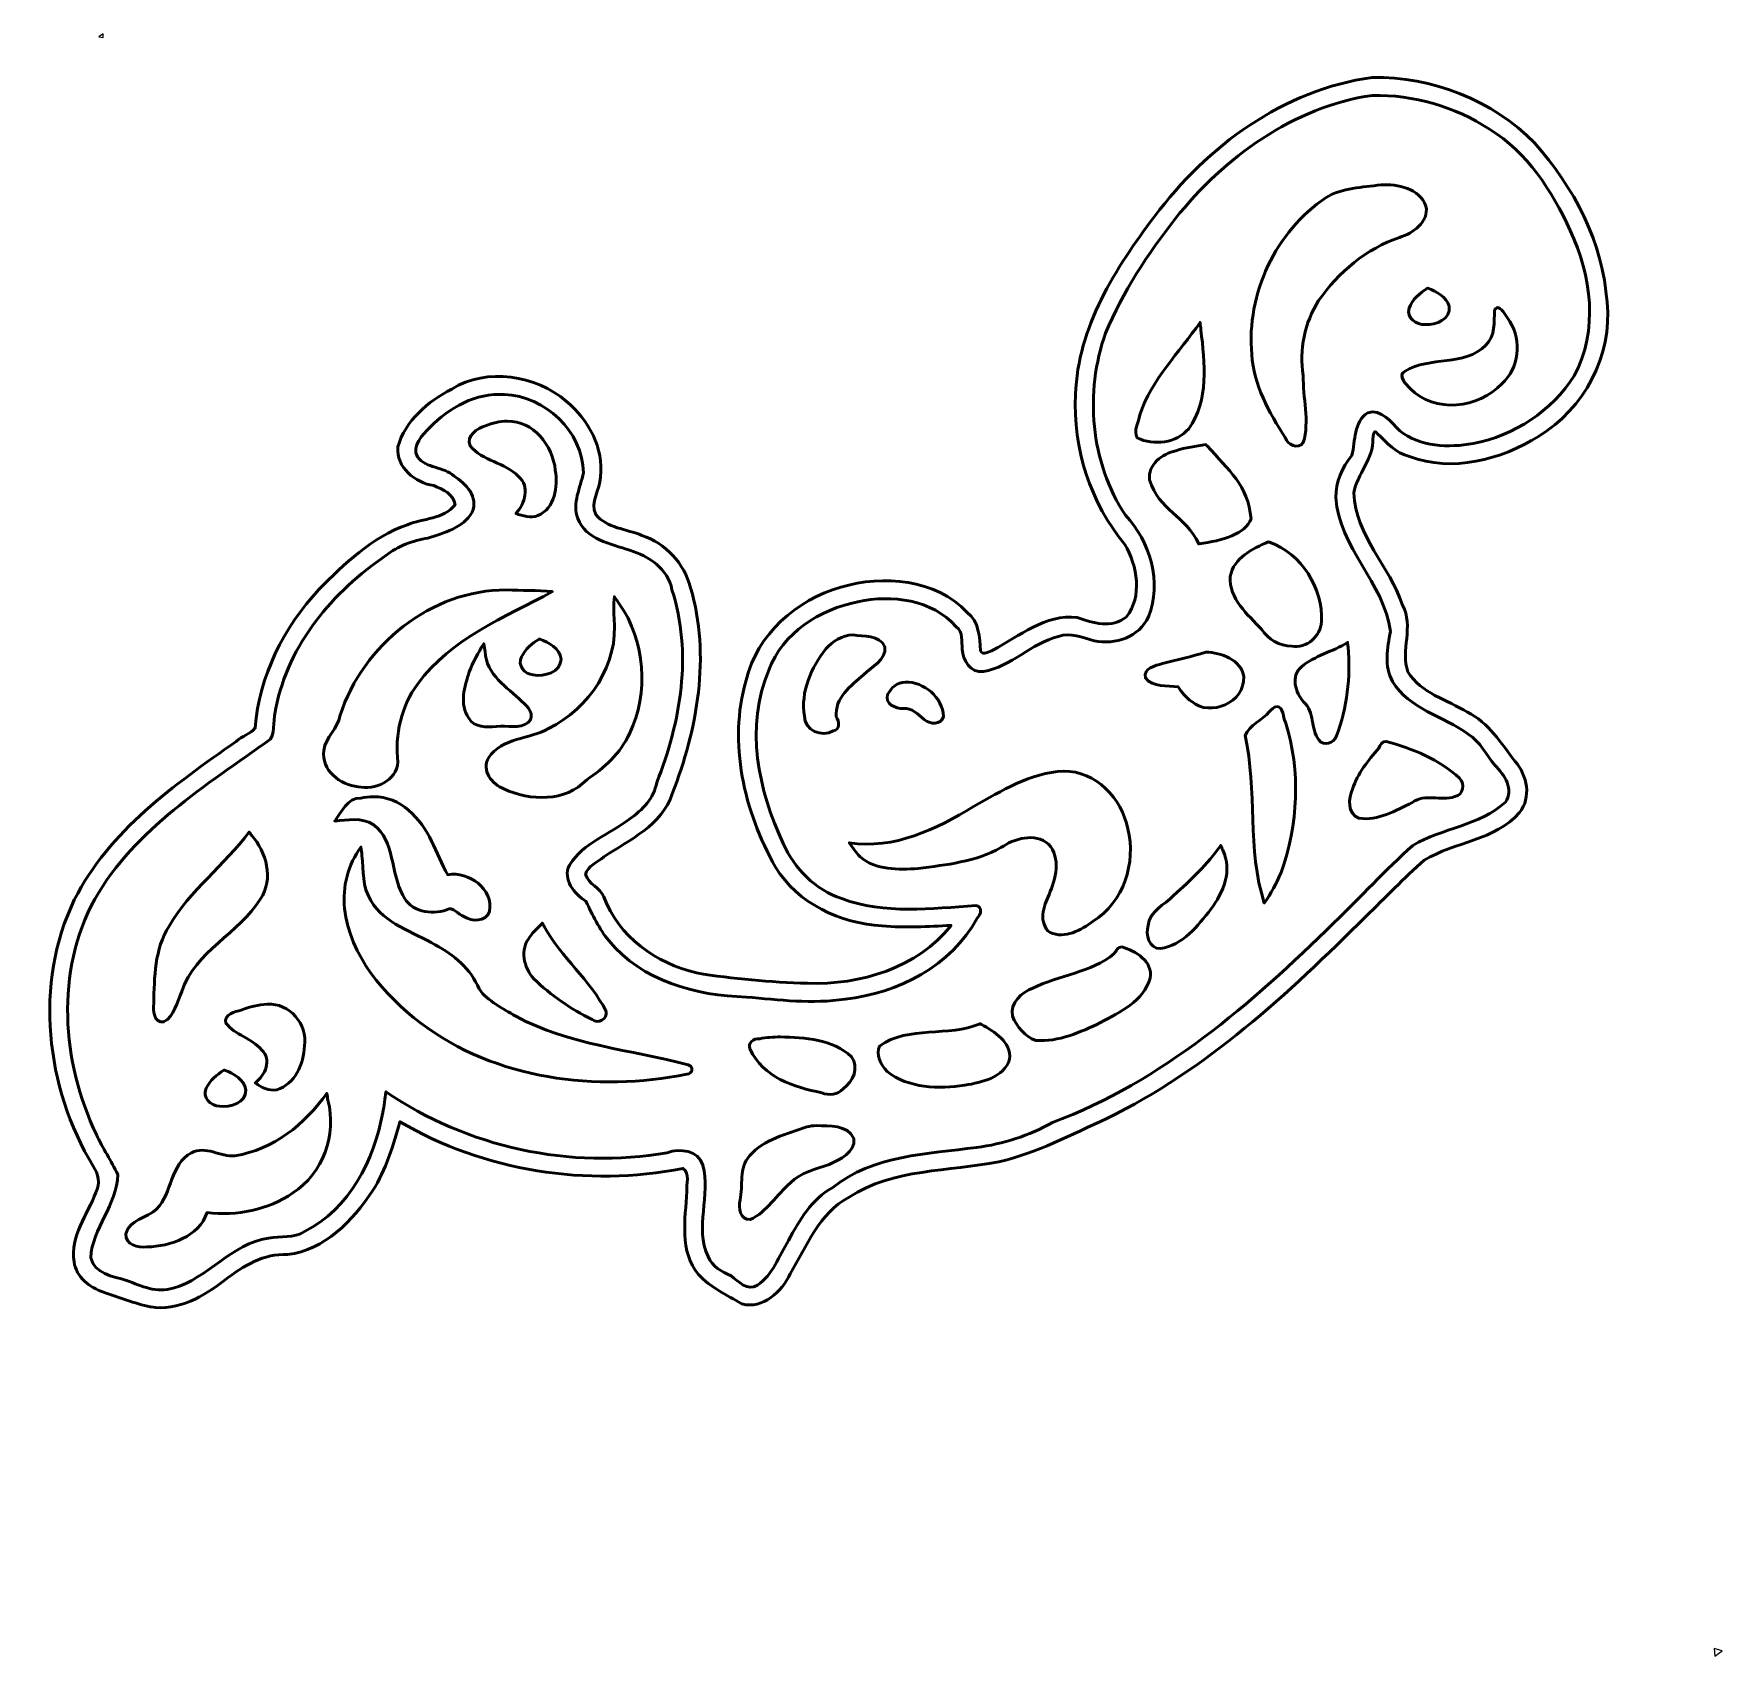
# Model space of a CAD drawing. Header units: centimetres. Extents: x -14.1 to 15.9, y -17.1 to 11.7.
import ezdxf

# ---------------------------------------------------------------- set-up
doc = ezdxf.new("R2010")
doc.units = ezdxf.units.CM
doc.header["$MEASUREMENT"] = 0
doc.layers.add('Layer 1', color=7, linetype='Continuous')

msp = doc.modelspace()

# ---------------------------------------------------------------- linework, layer by layer
at = {"layer": 'Layer 1', "lineweight": 25}
for points in [[(-12.87709, 11.6251), (-12.87709, 11.6251), (-12.95342, 11.63977), (-12.95342, 11.63977), (-12.95342, 11.63977), (-12.95342, 11.63977), (-12.87807, 11.69164), (-12.87807, 11.69164), (-12.87807, 11.69164), (-12.87807, 11.69164), (-12.87709, 11.6251), (-12.87709, 11.6251)], [(15.71701, -16.96509), (15.71701, -16.96509), (15.86183, -17.00814), (15.86183, -17.00814), (15.86183, -17.00814), (15.86183, -17.00814), (15.73071, -17.10208), (15.73071, -17.10208), (15.73071, -17.10208), (15.73071, -17.10208), (15.71701, -16.96509), (15.71701, -16.96509)]]:
    msp.add_open_spline(points, degree=3, knots=[0, 0, 0, 0, 0.25, 0.25, 0.25, 0.25, 0.5, 0.5, 0.5, 0.5, 1, 1, 1, 1], dxfattribs=at)
at = {"layer": 'Layer 1', "color": 6, "lineweight": 50}
msp.add_open_spline([(9.64647, 10.91568), (8.07697, 10.69978), (6.71639, 9.69662), (5.78663, 8.45151), (5.78663, 8.45151), (5.09009, 7.52855), (4.42158, 6.48428), (4.38393, 5.29167), (4.38393, 5.29167), (4.33207, 4.33232), (4.64741, 3.36558), (5.25935, 2.62926), (5.25935, 2.62926), (5.47966, 2.24733), (5.57258, 1.70417), (5.28333, 1.34107), (5.28333, 1.34107), (5.03408, 1.13415), (4.68438, 1.23535), (4.41351, 1.33032), (4.41351, 1.33032), (3.84586, 1.40472), (3.38604, 0.99527), (2.91365, 0.75485), (2.91365, 0.75485), (2.85994, 0.72848), (2.72648, 0.6494), (2.69868, 0.74079), (2.69868, 0.74079), (2.67749, 0.98132), (2.67355, 1.26443), (2.46055, 1.42292), (2.46055, 1.42292), (1.8941, 2.01255), (0.97192, 2.0962), (0.21821, 1.86858), (0.21821, 1.86858), (-0.57342, 1.64776), (-1.26889, 1.03061), (-1.46603, 0.21824), (-1.46603, 0.21824), (-1.78732, -0.89796), (-1.49815, -2.10825), (-0.94513, -3.09732), (-0.94513, -3.09732), (-0.5458, -3.74379), (0.20473, -4.09581), (0.94995, -4.14077), (0.94995, -4.14077), (1.35705, -4.17688), (1.7664, -4.15486), (2.17365, -4.1325), (2.17365, -4.1325), (1.57675, -4.89046), (0.56222, -5.19289), (-0.37709, -5.15953), (-0.37709, -5.15953), (-1.03519, -5.13984), (-1.69524, -5.0841), (-2.34411, -4.97504), (-2.34411, -4.97504), (-3.05904, -4.80526), (-3.73505, -4.33573), (-3.98783, -3.62649), (-3.98783, -3.62649), (-4.06038, -3.46477), (-4.26052, -3.39588), (-4.3136, -3.23044), (-4.3136, -3.23044), (-4.28169, -3.07658), (-4.09735, -3.01291), (-3.98949, -2.91294), (-3.98949, -2.91294), (-3.53503, -2.61486), (-2.95895, -2.35562), (-2.77586, -1.79966), (-2.77586, -1.79966), (-2.32936, -0.64953), (-2.09308, 0.65188), (-2.45078, 1.86113), (-2.45078, 1.86113), (-2.56155, 2.29109), (-2.89034, 2.64991), (-3.31316, 2.78883), (-3.31316, 2.78883), (-3.58699, 2.90204), (-3.93413, 2.9189), (-4.1342, 3.16007), (-4.1342, 3.16007), (-4.24403, 3.37705), (-4.05392, 3.59957), (-4.05152, 3.82401), (-4.05152, 3.82401), (-3.98188, 4.34003), (-4.26896, 4.84212), (-4.65097, 5.16677), (-4.65097, 5.16677), (-5.20158, 5.63976), (-6.05867, 5.76957), (-6.68992, 5.3867), (-6.68992, 5.3867), (-7.10753, 5.16583), (-7.5177, 4.83199), (-7.64573, 4.35896), (-7.64573, 4.35896), (-7.67869, 3.99719), (-7.34013, 3.71955), (-7.00825, 3.6727), (-7.00825, 3.6727), (-6.85469, 3.6109), (-6.64371, 3.51935), (-6.63122, 3.33288), (-6.63122, 3.33288), (-6.83446, 3.07668), (-7.19733, 3.09472), (-7.47789, 2.979), (-7.47789, 2.979), (-8.10138, 2.76138), (-8.59377, 2.28643), (-9.04968, 1.82641), (-9.04968, 1.82641), (-9.67149, 1.15557), (-10.10914, 0.29273), (-10.17829, -0.62677), (-10.17829, -0.62677), (-10.26063, -0.74167), (-10.41751, -0.76477), (-10.5136, -0.86865), (-10.5136, -0.86865), (-11.61478, -1.63192), (-12.7672, -2.45364), (-13.38881, -3.67692), (-13.38881, -3.67692), (-14.10876, -5.16939), (-13.89769, -7.00676), (-13.05478, -8.40386), (-13.05478, -8.40386), (-12.96221, -8.54471), (-12.92341, -8.715), (-13.006, -8.87101), (-13.006, -8.87101), (-13.15525, -9.26947), (-13.47155, -9.65251), (-13.39295, -10.10298), (-13.39295, -10.10298), (-13.35516, -10.37592), (-13.11875, -10.5599), (-12.87288, -10.64041), (-12.87288, -10.64041), (-12.59797, -10.73661), (-12.32075, -10.83893), (-12.03696, -10.90334), (-12.03696, -10.90334), (-11.54311, -10.98048), (-11.08513, -10.71307), (-10.71156, -10.42048), (-10.71156, -10.42048), (-10.39071, -10.1828), (-10.02307, -9.94584), (-9.6061, -9.97482), (-9.6061, -9.97482), (-8.9418, -9.89474), (-8.44434, -9.37142), (-8.09557, -8.84111), (-8.09557, -8.84111), (-7.85403, -8.47304), (-7.72358, -8.0162), (-7.61015, -7.6159), (-7.61015, -7.6159), (-6.11534, -8.49495), (-4.28738, -8.78152), (-2.5872, -8.4452), (-2.5872, -8.4452), (-2.45151, -8.52787), (-2.5331, -8.7296), (-2.51609, -8.85696), (-2.51609, -8.85696), (-2.54649, -9.34568), (-2.64912, -9.92072), (-2.31104, -10.32788), (-2.31104, -10.32788), (-2.10062, -10.55963), (-1.80393, -10.6898), (-1.54127, -10.84961), (-1.54127, -10.84961), (-1.16426, -10.94708), (-0.83296, -10.6326), (-0.67972, -10.31714), (-0.67972, -10.31714), (-0.39243, -9.82622), (-0.16771, -9.23892), (0.3629, -8.95536), (0.3629, -8.95536), (1.1504, -8.43895), (2.13098, -8.50552), (3.01948, -8.32697), (3.01948, -8.32697), (3.69573, -8.17111), (4.31373, -7.84326), (4.94102, -7.5572), (4.94102, -7.5572), (6.70519, -6.69793), (8.15797, -5.3458), (9.53579, -3.97303), (9.53579, -3.97303), (9.88211, -3.64184), (10.21086, -3.28816), (10.57333, -2.9766), (10.57333, -2.9766), (11.10976, -2.64353), (11.83221, -2.62822), (12.26418, -2.13076), (12.26418, -2.13076), (12.47906, -1.86204), (12.39916, -1.46639), (12.18683, -1.22285), (12.18683, -1.22285), (11.93572, -0.90391), (11.71386, -0.53199), (11.33897, -0.34565), (11.33897, -0.34565), (10.97718, -0.13196), (10.51652, -0.00722), (10.28312, 0.36624), (10.28312, 0.36624), (10.14757, 0.74706), (10.39326, 1.17956), (10.18566, 1.54896), (10.18566, 1.54896), (9.9607, 2.24436), (9.34849, 2.78593), (9.32235, 3.54372), (9.32235, 3.54372), (9.3821, 3.8812), (9.67733, 4.14874), (9.66135, 4.5078), (9.66135, 4.5078), (9.67096, 4.55932), (9.6702, 4.68845), (9.74155, 4.59379), (9.74155, 4.59379), (9.9124, 4.43673), (10.06718, 4.24078), (10.30784, 4.19163), (10.30784, 4.19163), (11.07012, 3.90032), (11.93439, 4.13136), (12.60267, 4.54712), (12.60267, 4.54712), (13.40332, 5.03538), (13.92365, 5.97657), (13.81647, 6.92623), (13.81647, 6.92623), (13.74656, 7.989), (13.22706, 8.97062), (12.53209, 9.754), (12.53209, 9.754), (11.7835, 10.51283), (10.71375, 10.9354), (9.64647, 10.91568)], degree=3, knots=[0, 0, 0, 0, 0.01515152, 0.01515152, 0.01515152, 0.01515152, 0.03030303, 0.03030303, 0.03030303, 0.03030303, 0.04545455, 0.04545455, 0.04545455, 0.04545455, 0.06060606, 0.06060606, 0.06060606, 0.06060606, 0.07575758, 0.07575758, 0.07575758, 0.07575758, 0.09090909, 0.09090909, 0.09090909, 0.09090909, 0.10606061, 0.10606061, 0.10606061, 0.10606061, 0.12121212, 0.12121212, 0.12121212, 0.12121212, 0.13636364, 0.13636364, 0.13636364, 0.13636364, 0.15151515, 0.15151515, 0.15151515, 0.15151515, 0.16666667, 0.16666667, 0.16666667, 0.16666667, 0.18181818, 0.18181818, 0.18181818, 0.18181818, 0.1969697, 0.1969697, 0.1969697, 0.1969697, 0.21212121, 0.21212121, 0.21212121, 0.21212121, 0.22727273, 0.22727273, 0.22727273, 0.22727273, 0.24242424, 0.24242424, 0.24242424, 0.24242424, 0.25757576, 0.25757576, 0.25757576, 0.25757576, 0.27272727, 0.27272727, 0.27272727, 0.27272727, 0.28787879, 0.28787879, 0.28787879, 0.28787879, 0.3030303, 0.3030303, 0.3030303, 0.3030303, 0.31818182, 0.31818182, 0.31818182, 0.31818182, 0.33333333, 0.33333333, 0.33333333, 0.33333333, 0.34848485, 0.34848485, 0.34848485, 0.34848485, 0.36363636, 0.36363636, 0.36363636, 0.36363636, 0.37878788, 0.37878788, 0.37878788, 0.37878788, 0.39393939, 0.39393939, 0.39393939, 0.39393939, 0.40909091, 0.40909091, 0.40909091, 0.40909091, 0.42424242, 0.42424242, 0.42424242, 0.42424242, 0.43939394, 0.43939394, 0.43939394, 0.43939394, 0.45454545, 0.45454545, 0.45454545, 0.45454545, 0.46969697, 0.46969697, 0.46969697, 0.46969697, 0.48484848, 0.48484848, 0.48484848, 0.48484848, 0.5, 0.5, 0.5, 0.5, 0.51515152, 0.51515152, 0.51515152, 0.51515152, 0.53030303, 0.53030303, 0.53030303, 0.53030303, 0.54545455, 0.54545455, 0.54545455, 0.54545455, 0.56060606, 0.56060606, 0.56060606, 0.56060606, 0.57575758, 0.57575758, 0.57575758, 0.57575758, 0.59090909, 0.59090909, 0.59090909, 0.59090909, 0.60606061, 0.60606061, 0.60606061, 0.60606061, 0.62121212, 0.62121212, 0.62121212, 0.62121212, 0.63636364, 0.63636364, 0.63636364, 0.63636364, 0.65151515, 0.65151515, 0.65151515, 0.65151515, 0.66666667, 0.66666667, 0.66666667, 0.66666667, 0.68181818, 0.68181818, 0.68181818, 0.68181818, 0.6969697, 0.6969697, 0.6969697, 0.6969697, 0.71212121, 0.71212121, 0.71212121, 0.71212121, 0.72727273, 0.72727273, 0.72727273, 0.72727273, 0.74242424, 0.74242424, 0.74242424, 0.74242424, 0.75757576, 0.75757576, 0.75757576, 0.75757576, 0.77272727, 0.77272727, 0.77272727, 0.77272727, 0.78787879, 0.78787879, 0.78787879, 0.78787879, 0.8030303, 0.8030303, 0.8030303, 0.8030303, 0.81818182, 0.81818182, 0.81818182, 0.81818182, 0.83333333, 0.83333333, 0.83333333, 0.83333333, 0.84848485, 0.84848485, 0.84848485, 0.84848485, 0.86363636, 0.86363636, 0.86363636, 0.86363636, 0.87878788, 0.87878788, 0.87878788, 0.87878788, 0.89393939, 0.89393939, 0.89393939, 0.89393939, 0.90909091, 0.90909091, 0.90909091, 0.90909091, 0.92424242, 0.92424242, 0.92424242, 0.92424242, 0.93939394, 0.93939394, 0.93939394, 0.93939394, 0.95454545, 0.95454545, 0.95454545, 0.95454545, 0.96969697, 0.96969697, 0.96969697, 0.96969697, 1, 1, 1, 1], dxfattribs=at)
at = {"layer": 'Layer 1', "color": 52, "lineweight": 50}
for points, knots in [([(9.65143, 10.59818), (8.24495, 10.39519), (7.02046, 9.49796), (6.15397, 8.40958), (6.15397, 8.40958), (5.66419, 7.78473), (5.22132, 7.11238), (4.91622, 6.38056), (4.91622, 6.38056), (4.54264, 5.33052), (4.64611, 4.08702), (5.26679, 3.14686), (5.26679, 3.14686), (5.70974, 2.68243), (5.92201, 1.95527), (5.67689, 1.34439), (5.67689, 1.34439), (5.51322, 0.98878), (5.084, 0.83616), (4.71529, 0.92106), (4.71529, 0.92106), (4.50428, 0.96835), (4.29523, 1.07812), (4.07764, 0.9954), (4.07764, 0.9954), (3.60138, 0.87587), (3.23873, 0.46048), (2.74993, 0.37288), (2.74993, 0.37288), (2.52229, 0.34162), (2.37513, 0.5706), (2.37207, 0.77141), (2.37207, 0.77141), (2.3574, 0.91172), (2.39187, 1.07006), (2.26294, 1.16744), (2.26294, 1.16744), (1.84105, 1.65312), (1.12054, 1.74386), (0.51752, 1.61062), (0.51752, 1.61062), (-0.15437, 1.47978), (-0.81431, 1.06134), (-1.06337, 0.39602), (-1.06337, 0.39602), (-1.48377, -0.5949), (-1.25217, -1.74032), (-0.8054, -2.68141), (-0.8054, -2.68141), (-0.60309, -3.1284), (-0.23667, -3.49994), (0.23226, -3.65706), (0.23226, -3.65706), (0.99199, -3.94195), (1.82542, -3.82963), (2.61516, -3.78026), (2.61516, -3.78026), (2.73486, -3.7942), (2.70896, -3.94354), (2.63666, -4.00102), (2.63666, -4.00102), (2.17978, -4.85528), (1.23033, -5.33353), (0.29452, -5.44084), (0.29452, -5.44084), (-0.28706, -5.5291), (-0.87896, -5.45363), (-1.4594, -5.40422), (-1.4594, -5.40422), (-2.35466, -5.37871), (-3.31462, -5.11932), (-3.90185, -4.40287), (-3.90185, -4.40287), (-4.0737, -4.19429), (-4.19364, -3.94468), (-4.30699, -3.70172), (-4.30699, -3.70172), (-4.51424, -3.57803), (-4.72649, -3.31325), (-4.60051, -3.06424), (-4.60051, -3.06424), (-4.36005, -2.66348), (-3.88045, -2.51936), (-3.52908, -2.23835), (-3.52908, -2.23835), (-3.30516, -2.08819), (-3.09666, -1.87325), (-3.05207, -1.596), (-3.05207, -1.596), (-2.62254, -0.52552), (-2.4177, 0.70492), (-2.78067, 1.82559), (-2.78067, 1.82559), (-2.85244, 2.19489), (-3.19181, 2.42554), (-3.53143, 2.52591), (-3.53143, 2.52591), (-3.86729, 2.63752), (-4.30843, 2.71898), (-4.45416, 3.0898), (-4.45416, 3.0898), (-4.55256, 3.36267), (-4.40701, 3.63822), (-4.35163, 3.89843), (-4.35163, 3.89843), (-4.36358, 4.63569), (-5.02914, 5.26206), (-5.75558, 5.28915), (-5.75558, 5.28915), (-6.26168, 5.32593), (-6.73111, 5.05878), (-7.07684, 4.70707), (-7.07684, 4.70707), (-7.2078, 4.57954), (-7.40268, 4.37614), (-7.29926, 4.18286), (-7.29926, 4.18286), (-7.14026, 3.96899), (-6.83344, 4.01639), (-6.64855, 3.84056), (-6.64855, 3.84056), (-6.44248, 3.71343), (-6.20636, 3.46352), (-6.32774, 3.20225), (-6.32774, 3.20225), (-6.48422, 2.92232), (-6.82992, 2.83335), (-7.11322, 2.74088), (-7.11322, 2.74088), (-7.38526, 2.6949), (-7.64444, 2.60285), (-7.85984, 2.42999), (-7.85984, 2.42999), (-8.79338, 1.79651), (-9.59514, 0.8595), (-9.80949, -0.27703), (-9.80949, -0.27703), (-9.86636, -0.45394), (-9.81719, -0.66197), (-9.90788, -0.82439), (-9.90788, -0.82439), (-11.04955, -1.64951), (-12.31052, -2.41638), (-13.02509, -3.66386), (-13.02509, -3.66386), (-13.72866, -4.94674), (-13.61491, -6.55266), (-12.9969, -7.8441), (-12.9969, -7.8441), (-12.88731, -8.08757), (-12.73093, -8.31269), (-12.61739, -8.55186), (-12.61739, -8.55186), (-12.62356, -9.0901), (-13.07398, -9.50475), (-13.09695, -10.03105), (-13.09695, -10.03105), (-13.03438, -10.31007), (-12.69962, -10.36834), (-12.4603, -10.43123), (-12.4603, -10.43123), (-12.20015, -10.5372), (-11.91747, -10.66023), (-11.63678, -10.57014), (-11.63678, -10.57014), (-11.01455, -10.39608), (-10.59827, -9.78154), (-9.94345, -9.68213), (-9.94345, -9.68213), (-9.72697, -9.63648), (-9.49247, -9.69255), (-9.30227, -9.56257), (-9.30227, -9.56257), (-8.50619, -9.16653), (-8.06817, -8.29631), (-7.91448, -7.4543), (-7.91448, -7.4543), (-7.89006, -7.33213), (-7.8745, -7.20847), (-7.85737, -7.08508), (-7.85737, -7.08508), (-6.41641, -8.07058), (-4.58587, -8.47038), (-2.86584, -8.16574), (-2.86584, -8.16574), (-2.64262, -8.08727), (-2.30671, -8.11856), (-2.23415, -8.38567), (-2.23415, -8.38567), (-2.084, -8.91718), (-2.38608, -9.49647), (-2.14072, -10.01038), (-2.14072, -10.01038), (-2.0682, -10.19067), (-1.89299, -10.27402), (-1.73144, -10.35351), (-1.73144, -10.35351), (-1.60221, -10.45115), (-1.43719, -10.63141), (-1.26511, -10.51639), (-1.26511, -10.51639), (-0.98578, -10.33674), (-0.88368, -9.99376), (-0.71137, -9.72561), (-0.71137, -9.72561), (-0.52169, -9.35997), (-0.29533, -8.98978), (0.07351, -8.78337), (0.07351, -8.78337), (0.78865, -8.20625), (1.75611, -8.19096), (2.62507, -8.07319), (2.62507, -8.07319), (3.09839, -8.01123), (3.55694, -7.86438), (3.9727, -7.62945), (3.9727, -7.62945), (5.91557, -6.90768), (7.51193, -5.51785), (8.97027, -4.08652), (8.97027, -4.08652), (9.44098, -3.63508), (9.88349, -3.14322), (10.37241, -2.71117), (10.37241, -2.71117), (10.89358, -2.40146), (11.55422, -2.36363), (12.01365, -1.94388), (12.01365, -1.94388), (12.17671, -1.7251), (11.98968, -1.45663), (11.83175, -1.294), (11.83175, -1.294), (11.66843, -1.10834), (11.56982, -0.86946), (11.35137, -0.73755), (11.35137, -0.73755), (10.91482, -0.41476), (10.30158, -0.29549), (10.00944, 0.19676), (10.00944, 0.19676), (9.85916, 0.46897), (9.91684, 0.7957), (9.97223, 1.08229), (9.97223, 1.08229), (9.86101, 1.95302), (9.05698, 2.57311), (9.00402, 3.46106), (9.00402, 3.46106), (8.99907, 3.73728), (9.11864, 4.00055), (9.28845, 4.21016), (9.28845, 4.21016), (9.35003, 4.46181), (9.31921, 4.80824), (9.56874, 4.96422), (9.56874, 4.96422), (9.81147, 5.04349), (9.98782, 4.79284), (10.13759, 4.64507), (10.13759, 4.64507), (10.50227, 4.35834), (11.00302, 4.34323), (11.44232, 4.41935), (11.44232, 4.41935), (12.16444, 4.55938), (12.84428, 4.99491), (13.23156, 5.6232), (13.23156, 5.6232), (13.67447, 6.4184), (13.53481, 7.40595), (13.16378, 8.20122), (13.16378, 8.20122), (12.84272, 8.90793), (12.39847, 9.58314), (11.73089, 9.99956), (11.73089, 9.99956), (11.11663, 10.39857), (10.38466, 10.6105), (9.65143, 10.59818)], [0, 0, 0, 0, 0.01408451, 0.01408451, 0.01408451, 0.01408451, 0.02816901, 0.02816901, 0.02816901, 0.02816901, 0.04225352, 0.04225352, 0.04225352, 0.04225352, 0.05633803, 0.05633803, 0.05633803, 0.05633803, 0.07042254, 0.07042254, 0.07042254, 0.07042254, 0.08450704, 0.08450704, 0.08450704, 0.08450704, 0.09859155, 0.09859155, 0.09859155, 0.09859155, 0.11267606, 0.11267606, 0.11267606, 0.11267606, 0.12676056, 0.12676056, 0.12676056, 0.12676056, 0.14084507, 0.14084507, 0.14084507, 0.14084507, 0.15492958, 0.15492958, 0.15492958, 0.15492958, 0.16901408, 0.16901408, 0.16901408, 0.16901408, 0.18309859, 0.18309859, 0.18309859, 0.18309859, 0.1971831, 0.1971831, 0.1971831, 0.1971831, 0.21126761, 0.21126761, 0.21126761, 0.21126761, 0.22535211, 0.22535211, 0.22535211, 0.22535211, 0.23943662, 0.23943662, 0.23943662, 0.23943662, 0.25352113, 0.25352113, 0.25352113, 0.25352113, 0.26760563, 0.26760563, 0.26760563, 0.26760563, 0.28169014, 0.28169014, 0.28169014, 0.28169014, 0.29577465, 0.29577465, 0.29577465, 0.29577465, 0.30985915, 0.30985915, 0.30985915, 0.30985915, 0.32394366, 0.32394366, 0.32394366, 0.32394366, 0.33802817, 0.33802817, 0.33802817, 0.33802817, 0.35211268, 0.35211268, 0.35211268, 0.35211268, 0.36619718, 0.36619718, 0.36619718, 0.36619718, 0.38028169, 0.38028169, 0.38028169, 0.38028169, 0.3943662, 0.3943662, 0.3943662, 0.3943662, 0.4084507, 0.4084507, 0.4084507, 0.4084507, 0.42253521, 0.42253521, 0.42253521, 0.42253521, 0.43661972, 0.43661972, 0.43661972, 0.43661972, 0.45070423, 0.45070423, 0.45070423, 0.45070423, 0.46478873, 0.46478873, 0.46478873, 0.46478873, 0.47887324, 0.47887324, 0.47887324, 0.47887324, 0.49295775, 0.49295775, 0.49295775, 0.49295775, 0.50704225, 0.50704225, 0.50704225, 0.50704225, 0.52112676, 0.52112676, 0.52112676, 0.52112676, 0.53521127, 0.53521127, 0.53521127, 0.53521127, 0.54929577, 0.54929577, 0.54929577, 0.54929577, 0.56338028, 0.56338028, 0.56338028, 0.56338028, 0.57746479, 0.57746479, 0.57746479, 0.57746479, 0.5915493, 0.5915493, 0.5915493, 0.5915493, 0.6056338, 0.6056338, 0.6056338, 0.6056338, 0.61971831, 0.61971831, 0.61971831, 0.61971831, 0.63380282, 0.63380282, 0.63380282, 0.63380282, 0.64788732, 0.64788732, 0.64788732, 0.64788732, 0.66197183, 0.66197183, 0.66197183, 0.66197183, 0.67605634, 0.67605634, 0.67605634, 0.67605634, 0.69014085, 0.69014085, 0.69014085, 0.69014085, 0.70422535, 0.70422535, 0.70422535, 0.70422535, 0.71830986, 0.71830986, 0.71830986, 0.71830986, 0.73239437, 0.73239437, 0.73239437, 0.73239437, 0.74647887, 0.74647887, 0.74647887, 0.74647887, 0.76056338, 0.76056338, 0.76056338, 0.76056338, 0.77464789, 0.77464789, 0.77464789, 0.77464789, 0.78873239, 0.78873239, 0.78873239, 0.78873239, 0.8028169, 0.8028169, 0.8028169, 0.8028169, 0.81690141, 0.81690141, 0.81690141, 0.81690141, 0.83098592, 0.83098592, 0.83098592, 0.83098592, 0.84507042, 0.84507042, 0.84507042, 0.84507042, 0.85915493, 0.85915493, 0.85915493, 0.85915493, 0.87323944, 0.87323944, 0.87323944, 0.87323944, 0.88732394, 0.88732394, 0.88732394, 0.88732394, 0.90140845, 0.90140845, 0.90140845, 0.90140845, 0.91549296, 0.91549296, 0.91549296, 0.91549296, 0.92957746, 0.92957746, 0.92957746, 0.92957746, 0.94366197, 0.94366197, 0.94366197, 0.94366197, 0.95774648, 0.95774648, 0.95774648, 0.95774648, 0.97183099, 0.97183099, 0.97183099, 0.97183099, 1, 1, 1, 1]), ([(9.80274, 9.01234), (10.10234, 9.02345), (10.48936, 8.95384), (10.60228, 8.63366), (10.60228, 8.63366), (10.66307, 8.34893), (10.36948, 8.15109), (10.13264, 8.07721), (10.13264, 8.07721), (9.54669, 7.87865), (9.04707, 7.46021), (8.6981, 6.95521), (8.6981, 6.95521), (8.44681, 6.56385), (8.35103, 6.08319), (8.42442, 5.62733), (8.42442, 5.62733), (8.41438, 5.23233), (8.5427, 4.82234), (8.42607, 4.4367), (8.42607, 4.4367), (8.33508, 4.3056), (8.14568, 4.39995), (8.10278, 4.52517), (8.10278, 4.52517), (7.8168, 4.97545), (7.5454, 5.45816), (7.511, 6.00178), (7.511, 6.00178), (7.41439, 7.07656), (7.93409, 8.18658), (8.82873, 8.78331), (8.82873, 8.78331), (9.11985, 8.9642), (9.47314, 8.96307), (9.80273, 9.01234), (9.80273, 9.01234), (9.80273, 9.01234), (9.80274, 9.01234), (9.80274, 9.01234)], [0, 0, 0, 0, 0.09090909, 0.09090909, 0.09090909, 0.09090909, 0.18181818, 0.18181818, 0.18181818, 0.18181818, 0.27272727, 0.27272727, 0.27272727, 0.27272727, 0.36363636, 0.36363636, 0.36363636, 0.36363636, 0.45454545, 0.45454545, 0.45454545, 0.45454545, 0.54545455, 0.54545455, 0.54545455, 0.54545455, 0.63636364, 0.63636364, 0.63636364, 0.63636364, 0.72727273, 0.72727273, 0.72727273, 0.72727273, 0.81818182, 0.81818182, 0.81818182, 0.81818182, 1, 1, 1, 1]), ([(10.63783, 7.17431), (10.78941, 7.12413), (10.96148, 7.02018), (11.01321, 6.85681), (11.01321, 6.85681), (11.05449, 6.63165), (10.77702, 6.51417), (10.59153, 6.53021), (10.59153, 6.53021), (10.43604, 6.52451), (10.24481, 6.64651), (10.30462, 6.82208), (10.30462, 6.82208), (10.3577, 6.97621), (10.49211, 7.09245), (10.62708, 7.17348), (10.62708, 7.17348), (10.62708, 7.17348), (10.63287, 7.17431), (10.63287, 7.17431), (10.63287, 7.17431), (10.63287, 7.17431), (10.63783, 7.17431), (10.63783, 7.17431)], [0, 0, 0, 0, 0.14285714, 0.14285714, 0.14285714, 0.14285714, 0.28571429, 0.28571429, 0.28571429, 0.28571429, 0.42857143, 0.42857143, 0.42857143, 0.42857143, 0.57142857, 0.57142857, 0.57142857, 0.57142857, 0.71428571, 0.71428571, 0.71428571, 0.71428571, 1, 1, 1, 1]), ([(11.8789, 6.832), (11.9828, 6.80086), (12.02371, 6.66739), (12.09305, 6.58809), (12.09305, 6.58809), (12.30639, 6.23977), (12.25456, 5.75736), (11.95084, 5.47849), (11.95084, 5.47849), (11.5388, 5.0459), (10.75357, 4.9465), (10.32035, 5.39663), (10.32035, 5.39663), (10.25026, 5.47156), (10.08898, 5.62219), (10.23188, 5.70586), (10.23188, 5.70586), (10.67304, 5.97529), (11.28595, 5.77628), (11.66642, 6.16723), (11.66642, 6.16723), (11.83752, 6.33021), (11.80984, 6.57551), (11.82104, 6.78735), (11.82104, 6.78735), (11.82929, 6.81039), (11.85292, 6.83388), (11.87892, 6.832), (11.87892, 6.832), (11.87892, 6.832), (11.8789, 6.832), (11.8789, 6.832)], [0, 0, 0, 0, 0.11111111, 0.11111111, 0.11111111, 0.11111111, 0.22222222, 0.22222222, 0.22222222, 0.22222222, 0.33333333, 0.33333333, 0.33333333, 0.33333333, 0.44444444, 0.44444444, 0.44444444, 0.44444444, 0.55555556, 0.55555556, 0.55555556, 0.55555556, 0.66666667, 0.66666667, 0.66666667, 0.66666667, 0.77777778, 0.77777778, 0.77777778, 0.77777778, 1, 1, 1, 1]), ([(6.60873, 6.4343), (6.67731, 5.85228), (6.75343, 5.18517), (6.3921, 4.68144), (6.3921, 4.68144), (6.1759, 4.42905), (5.76768, 4.37497), (5.47846, 4.52104), (5.47846, 4.52104), (5.40516, 4.64716), (5.50413, 4.7965), (5.52394, 4.92701), (5.52394, 4.92701), (5.72839, 5.56017), (6.22561, 6.03072), (6.5922, 6.56908), (6.5922, 6.56908), (6.59771, 6.52416), (6.60322, 6.47923), (6.60874, 6.43431), (6.60874, 6.43431), (6.60874, 6.43431), (6.60873, 6.4343), (6.60873, 6.4343)], [0, 0, 0, 0, 0.14285714, 0.14285714, 0.14285714, 0.14285714, 0.28571429, 0.28571429, 0.28571429, 0.28571429, 0.42857143, 0.42857143, 0.42857143, 0.42857143, 0.57142857, 0.57142857, 0.57142857, 0.57142857, 0.71428571, 0.71428571, 0.71428571, 0.71428571, 1, 1, 1, 1]), ([(-5.70597, 4.81538), (-5.23928, 4.82893), (-4.8933, 4.37997), (-4.85104, 3.94639), (-4.85104, 3.94639), (-4.80532, 3.65451), (-4.85595, 3.2705), (-5.1611, 3.14106), (-5.1611, 3.14106), (-5.28895, 3.09481), (-5.42682, 3.13328), (-5.54971, 3.17661), (-5.54971, 3.17661), (-5.395, 3.35007), (-5.29328, 3.66153), (-5.50423, 3.83476), (-5.50423, 3.83476), (-5.7455, 4.08399), (-6.14319, 4.11203), (-6.36495, 4.37798), (-6.36495, 4.37798), (-6.44825, 4.55899), (-6.23016, 4.68698), (-6.08796, 4.73517), (-6.08796, 4.73517), (-5.96725, 4.78652), (-5.83753, 4.81549), (-5.70597, 4.81537), (-5.70597, 4.81537), (-5.70597, 4.81537), (-5.70597, 4.81538), (-5.70597, 4.81538)], [0, 0, 0, 0, 0.11111111, 0.11111111, 0.11111111, 0.11111111, 0.22222222, 0.22222222, 0.22222222, 0.22222222, 0.33333333, 0.33333333, 0.33333333, 0.33333333, 0.44444444, 0.44444444, 0.44444444, 0.44444444, 0.55555556, 0.55555556, 0.55555556, 0.55555556, 0.66666667, 0.66666667, 0.66666667, 0.66666667, 0.77777778, 0.77777778, 0.77777778, 0.77777778, 1, 1, 1, 1]), ([(6.71704, 4.38047), (7.10198, 3.9428), (7.44313, 3.68493), (7.49892, 3.08345), (7.49892, 3.08345), (7.38888, 2.80978), (7.01353, 2.70194), (6.56957, 2.63697), (6.56957, 2.63697), (6.33455, 3.1481), (5.86135, 3.22808), (5.69839, 3.77524), (5.69839, 3.77524), (5.65944, 4.04756), (5.92308, 4.23892), (6.16186, 4.29163), (6.16186, 4.29163), (6.33585, 4.34789), (6.51717, 4.37484), (6.69802, 4.40115), (6.69802, 4.40115), (6.69802, 4.40115), (6.71593, 4.38168), (6.71593, 4.38168), (6.71593, 4.38168), (6.71593, 4.38168), (6.71703, 4.38048), (6.71703, 4.38048), (6.71703, 4.38048), (6.71703, 4.38048), (6.71704, 4.38047), (6.71704, 4.38047)], [0, 0, 0, 0, 0.11111111, 0.11111111, 0.11111111, 0.11111111, 0.22222222, 0.22222222, 0.22222222, 0.22222222, 0.33333333, 0.33333333, 0.33333333, 0.33333333, 0.44444444, 0.44444444, 0.44444444, 0.44444444, 0.55555556, 0.55555556, 0.55555556, 0.55555556, 0.66666667, 0.66666667, 0.66666667, 0.66666667, 0.77777778, 0.77777778, 0.77777778, 0.77777778, 1, 1, 1, 1]), ([(7.82416, 2.6673), (8.39646, 2.46793), (8.77293, 1.85592), (8.7502, 1.25839), (8.7502, 1.25839), (8.73036, 0.99788), (8.48636, 0.77718), (8.22026, 0.8252), (8.22026, 0.8252), (8.00404, 0.82287), (7.80417, 0.9422), (7.68538, 1.1231), (7.68538, 1.1231), (7.44437, 1.38247), (7.10085, 1.66646), (7.12963, 2.05958), (7.12963, 2.05958), (7.18576, 2.39111), (7.5288, 2.55288), (7.80432, 2.67474), (7.80432, 2.67474), (7.80432, 2.67474), (7.82416, 2.6673), (7.82416, 2.6673)], [0, 0, 0, 0, 0.14285714, 0.14285714, 0.14285714, 0.14285714, 0.28571429, 0.28571429, 0.28571429, 0.28571429, 0.42857143, 0.42857143, 0.42857143, 0.42857143, 0.57142857, 0.57142857, 0.57142857, 0.57142857, 0.71428571, 0.71428571, 0.71428571, 0.71428571, 1, 1, 1, 1]), ([(-5.72086, 1.82146), (-5.44778, 1.80964), (-5.17397, 1.81822), (-4.90148, 1.79252), (-4.90148, 1.79252), (-5.75076, 1.33692), (-6.70476, 0.95586), (-7.29385, 0.15695), (-7.29385, 0.15695), (-7.58606, -0.24375), (-7.70237, -0.74852), (-7.6457, -1.23778), (-7.6457, -1.23778), (-7.67111, -1.56456), (-8.05451, -1.73863), (-8.35098, -1.67186), (-8.35098, -1.67186), (-8.66845, -1.64048), (-9.01464, -1.37636), (-8.95952, -1.02611), (-8.95952, -1.02611), (-8.93527, -0.78644), (-8.703, -0.64014), (-8.67179, -0.40269), (-8.67179, -0.40269), (-8.26534, 0.84333), (-7.05559, 1.82693), (-5.72086, 1.82146)], [0, 0, 0, 0, 0.125, 0.125, 0.125, 0.125, 0.25, 0.25, 0.25, 0.25, 0.375, 0.375, 0.375, 0.375, 0.5, 0.5, 0.5, 0.5, 0.625, 0.625, 0.625, 0.625, 0.75, 0.75, 0.75, 0.75, 1, 1, 1, 1]), ([(-3.71664, 1.57589), (-3.25072, 0.91885), (-3.18665, -0.00595), (-3.53557, -0.73095), (-3.53557, -0.73095), (-3.69728, -1.07545), (-3.97941, -1.34303), (-4.29459, -1.5462), (-4.29459, -1.5462), (-4.6625, -1.948), (-5.30084, -1.92428), (-5.76385, -1.70991), (-5.76385, -1.70991), (-5.97231, -1.63118), (-6.17316, -1.37389), (-6.03422, -1.15511), (-6.03422, -1.15511), (-5.79685, -0.79302), (-5.31278, -0.83499), (-4.9701, -0.63835), (-4.9701, -0.63835), (-4.24823, -0.2828), (-3.71919, 0.50341), (-3.80924, 1.32535), (-3.80924, 1.32535), (-3.8197, 1.45021), (-3.8128, 1.57522), (-3.80345, 1.6999), (-3.80345, 1.6999), (-3.77451, 1.65856), (-3.74557, 1.61722), (-3.71663, 1.57588), (-3.71663, 1.57588), (-3.71663, 1.57588), (-3.71664, 1.57589), (-3.71664, 1.57589)], [0, 0, 0, 0, 0.1, 0.1, 0.1, 0.1, 0.2, 0.2, 0.2, 0.2, 0.3, 0.3, 0.3, 0.3, 0.4, 0.4, 0.4, 0.4, 0.5, 0.5, 0.5, 0.5, 0.6, 0.6, 0.6, 0.6, 0.7, 0.7, 0.7, 0.7, 0.8, 0.8, 0.8, 0.8, 1, 1, 1, 1]), ([(-5.1272, 0.94916), (-4.96767, 0.89456), (-4.77537, 0.77951), (-4.74852, 0.59528), (-4.74852, 0.59528), (-4.75394, 0.36273), (-5.04825, 0.27385), (-5.24296, 0.31416), (-5.24296, 0.31416), (-5.39735, 0.32377), (-5.52952, 0.48482), (-5.45049, 0.63497), (-5.45049, 0.63497), (-5.38443, 0.76781), (-5.26459, 0.87712), (-5.13795, 0.94834), (-5.13795, 0.94834), (-5.13795, 0.94834), (-5.13216, 0.94916), (-5.13216, 0.94916), (-5.13216, 0.94916), (-5.13216, 0.94916), (-5.1272, 0.94916), (-5.1272, 0.94916)], [0, 0, 0, 0, 0.14285714, 0.14285714, 0.14285714, 0.14285714, 0.28571429, 0.28571429, 0.28571429, 0.28571429, 0.42857143, 0.42857143, 0.42857143, 0.42857143, 0.57142857, 0.57142857, 0.57142857, 0.57142857, 0.71428571, 0.71428571, 0.71428571, 0.71428571, 1, 1, 1, 1]), ([(0.4274, 1.02192), (0.62212, 1.00063), (0.90295, 1.02231), (0.99708, 0.81191), (0.99708, 0.81191), (1.0286, 0.5715), (0.75712, 0.46162), (0.62088, 0.31499), (0.62088, 0.31499), (0.39909, 0.12818), (0.10397, -0.10142), (0.13471, -0.42915), (0.13471, -0.42915), (0.18696, -0.51098), (0.21033, -0.65741), (0.08262, -0.6805), (0.08262, -0.6805), (-0.12081, -0.79988), (-0.42435, -0.66955), (-0.43084, -0.42005), (-0.43084, -0.42005), (-0.49748, 0.00988), (-0.31415, 0.44593), (-0.04885, 0.77388), (-0.04885, 0.77388), (0.07252, 0.90996), (0.23959, 1.01985), (0.4274, 1.02193), (0.4274, 1.02193), (0.4274, 1.02193), (0.4274, 1.02192), (0.4274, 1.02192)], [0, 0, 0, 0, 0.11111111, 0.11111111, 0.11111111, 0.11111111, 0.22222222, 0.22222222, 0.22222222, 0.22222222, 0.33333333, 0.33333333, 0.33333333, 0.33333333, 0.44444444, 0.44444444, 0.44444444, 0.44444444, 0.55555556, 0.55555556, 0.55555556, 0.55555556, 0.66666667, 0.66666667, 0.66666667, 0.66666667, 0.77777778, 0.77777778, 0.77777778, 0.77777778, 1, 1, 1, 1]), ([(-6.09789, 0.72426), (-6.0805, 0.32062), (-5.70678, 0.09062), (-5.4447, -0.15631), (-5.4447, -0.15631), (-5.34283, -0.24318), (-5.19898, -0.40452), (-5.33143, -0.53003), (-5.33143, -0.53003), (-5.48621, -0.65599), (-5.71462, -0.57932), (-5.89698, -0.60114), (-5.89698, -0.60114), (-6.07128, -0.62007), (-6.2832, -0.62474), (-6.38894, -0.45562), (-6.38894, -0.45562), (-6.56112, -0.21052), (-6.46084, 0.11294), (-6.37819, 0.37038), (-6.37819, 0.37038), (-6.31347, 0.54523), (-6.21856, 0.70598), (-6.1227, 0.86565), (-6.1227, 0.86565), (-6.11443, 0.81852), (-6.10616, 0.77139), (-6.0979, 0.72426), (-6.0979, 0.72426), (-6.0979, 0.72426), (-6.09789, 0.72426), (-6.09789, 0.72426)], [0, 0, 0, 0, 0.11111111, 0.11111111, 0.11111111, 0.11111111, 0.22222222, 0.22222222, 0.22222222, 0.22222222, 0.33333333, 0.33333333, 0.33333333, 0.33333333, 0.44444444, 0.44444444, 0.44444444, 0.44444444, 0.55555556, 0.55555556, 0.55555556, 0.55555556, 0.66666667, 0.66666667, 0.66666667, 0.66666667, 0.77777778, 0.77777778, 0.77777778, 0.77777778, 1, 1, 1, 1]), ([(6.69472, 0.7193), (6.96651, 0.70488), (7.3277, 0.59271), (7.36775, 0.27695), (7.36775, 0.27695), (7.39114, -0.17134), (6.78037, -0.44009), (6.44502, -0.16127), (6.44502, -0.16127), (6.34368, -0.09543), (6.27011, 0.01407), (6.20276, 0.10249), (6.20276, 0.10249), (6.0112, 0.1308), (5.75142, 0.09012), (5.62398, 0.25876), (5.62398, 0.25876), (5.58085, 0.4357), (5.80364, 0.47876), (5.92485, 0.51456), (5.92485, 0.51456), (6.18236, 0.58235), (6.44507, 0.63884), (6.69472, 0.7193)], [0, 0, 0, 0, 0.14285714, 0.14285714, 0.14285714, 0.14285714, 0.28571429, 0.28571429, 0.28571429, 0.28571429, 0.42857143, 0.42857143, 0.42857143, 0.42857143, 0.57142857, 0.57142857, 0.57142857, 0.57142857, 0.71428571, 0.71428571, 0.71428571, 0.71428571, 1, 1, 1, 1]), ([(9.22066, 0.80943), (9.27114, 0.27748), (9.19906, -0.26982), (9.01643, -0.7698), (9.01643, -0.7698), (8.96712, -0.89), (8.79089, -0.96765), (8.70306, -0.84091), (8.70306, -0.84091), (8.54698, -0.64136), (8.63086, -0.34206), (8.43186, -0.16622), (8.43186, -0.16622), (8.28699, -0.00223), (8.19325, 0.29364), (8.393, 0.4539), (8.393, 0.4539), (8.62679, 0.66305), (8.9502, 0.71969), (9.21073, 0.88881), (9.21073, 0.88881), (9.21404, 0.86235), (9.21734, 0.83589), (9.22065, 0.80943), (9.22065, 0.80943), (9.22065, 0.80943), (9.22066, 0.80943), (9.22066, 0.80943)], [0, 0, 0, 0, 0.125, 0.125, 0.125, 0.125, 0.25, 0.25, 0.25, 0.25, 0.375, 0.375, 0.375, 0.375, 0.5, 0.5, 0.5, 0.5, 0.625, 0.625, 0.625, 0.625, 0.75, 0.75, 0.75, 0.75, 1, 1, 1, 1]), ([(1.36088, 0.18683), (1.69321, 0.19383), (2.02542, -0.08741), (2.03805, -0.42419), (2.03805, -0.42419), (2.00197, -0.58176), (1.79176, -0.56613), (1.69575, -0.47545), (1.69575, -0.47545), (1.58289, -0.39272), (1.48199, -0.2601), (1.32285, -0.28445), (1.32285, -0.28445), (1.19039, -0.28542), (0.98764, -0.1987), (1.04752, -0.03392), (1.04752, -0.03392), (1.10481, 0.08613), (1.22602, 0.18184), (1.36089, 0.18684), (1.36089, 0.18684), (1.36089, 0.18684), (1.36088, 0.18683), (1.36088, 0.18683)], [0, 0, 0, 0, 0.14285714, 0.14285714, 0.14285714, 0.14285714, 0.28571429, 0.28571429, 0.28571429, 0.28571429, 0.42857143, 0.42857143, 0.42857143, 0.42857143, 0.57142857, 0.57142857, 0.57142857, 0.57142857, 0.71428571, 0.71428571, 0.71428571, 0.71428571, 1, 1, 1, 1]), ([(7.95727, -0.24643), (8.08337, -0.26162), (8.05592, -0.44347), (8.11271, -0.52755), (8.11271, -0.52755), (8.38102, -1.39145), (8.33513, -2.34743), (8.03003, -3.19488), (8.03003, -3.19488), (7.95346, -3.38755), (7.84818, -3.56412), (7.73403, -3.73728), (7.73403, -3.73728), (7.42094, -2.77707), (7.6147, -1.73618), (7.39173, -0.7632), (7.39173, -0.7632), (7.47059, -0.56878), (7.69568, -0.49469), (7.8225, -0.33904), (7.8225, -0.33904), (7.86129, -0.30292), (7.89965, -0.25192), (7.95727, -0.24644), (7.95727, -0.24644), (7.95727, -0.24644), (7.95727, -0.24643), (7.95727, -0.24643)], [0, 0, 0, 0, 0.125, 0.125, 0.125, 0.125, 0.25, 0.25, 0.25, 0.25, 0.375, 0.375, 0.375, 0.375, 0.5, 0.5, 0.5, 0.5, 0.625, 0.625, 0.625, 0.625, 0.75, 0.75, 0.75, 0.75, 1, 1, 1, 1]), ([(9.89452, -0.8682), (10.36482, -0.99184), (10.83824, -1.18966), (11.19925, -1.51808), (11.19925, -1.51808), (11.29746, -1.62011), (11.27059, -1.81976), (11.11491, -1.84633), (11.11491, -1.84633), (10.86844, -1.93516), (10.58454, -1.77974), (10.36038, -1.95297), (10.36038, -1.95297), (10.06716, -2.09062), (9.75048, -2.28005), (9.41413, -2.2308), (9.41413, -2.2308), (9.20577, -2.15246), (9.21997, -1.88067), (9.30003, -1.71156), (9.30003, -1.71156), (9.38969, -1.43428), (9.57733, -1.20301), (9.7647, -0.98726), (9.7647, -0.98726), (9.78914, -0.93411), (9.82342, -0.86117), (9.89451, -0.8682), (9.89451, -0.8682), (9.89451, -0.8682), (9.89452, -0.8682), (9.89452, -0.8682)], [0, 0, 0, 0, 0.11111111, 0.11111111, 0.11111111, 0.11111111, 0.22222222, 0.22222222, 0.22222222, 0.22222222, 0.33333333, 0.33333333, 0.33333333, 0.33333333, 0.44444444, 0.44444444, 0.44444444, 0.44444444, 0.55555556, 0.55555556, 0.55555556, 0.55555556, 0.66666667, 0.66666667, 0.66666667, 0.66666667, 0.77777778, 0.77777778, 0.77777778, 0.77777778, 1, 1, 1, 1]), ([(4.17125, -1.39406), (4.7425, -1.38994), (5.20466, -1.87766), (5.30979, -2.41601), (5.30979, -2.41601), (5.46402, -3.02082), (5.23568, -3.72252), (4.69546, -4.05808), (4.69546, -4.05808), (4.48399, -4.21223), (4.19315, -4.37991), (3.93065, -4.25734), (3.93065, -4.25734), (3.7156, -4.09752), (3.81623, -3.78476), (3.91411, -3.58513), (3.91411, -3.58513), (4.02826, -3.31022), (4.1301, -2.93684), (3.90253, -2.68968), (3.90253, -2.68968), (3.65995, -2.47907), (3.2942, -2.59324), (3.05586, -2.75252), (3.05586, -2.75252), (2.61248, -3.00352), (2.08653, -3.05674), (1.58908, -3.12128), (1.58908, -3.12128), (1.2405, -3.14674), (0.83985, -3.15195), (0.55803, -2.91788), (0.55803, -2.91788), (0.48623, -2.84023), (0.4293, -2.75214), (0.36538, -2.6657), (0.36538, -2.6657), (1.15865, -2.7903), (1.91177, -2.42253), (2.57278, -2.0233), (2.57278, -2.0233), (3.06799, -1.74556), (3.58473, -1.41831), (4.17125, -1.39405), (4.17125, -1.39405), (4.17125, -1.39405), (4.17125, -1.39406), (4.17125, -1.39406)], [0, 0, 0, 0, 0.07692308, 0.07692308, 0.07692308, 0.07692308, 0.15384615, 0.15384615, 0.15384615, 0.15384615, 0.23076923, 0.23076923, 0.23076923, 0.23076923, 0.30769231, 0.30769231, 0.30769231, 0.30769231, 0.38461538, 0.38461538, 0.38461538, 0.38461538, 0.46153846, 0.46153846, 0.46153846, 0.46153846, 0.53846154, 0.53846154, 0.53846154, 0.53846154, 0.61538462, 0.61538462, 0.61538462, 0.61538462, 0.69230769, 0.69230769, 0.69230769, 0.69230769, 0.76923077, 0.76923077, 0.76923077, 0.76923077, 0.84615385, 0.84615385, 0.84615385, 0.84615385, 1, 1, 1, 1]), ([(-8.07896, -1.84964), (-7.60251, -1.8389), (-7.23869, -2.23616), (-7.04963, -2.63703), (-7.04963, -2.63703), (-6.94396, -2.82849), (-6.87112, -3.05741), (-6.76018, -3.23292), (-6.76018, -3.23292), (-6.38993, -3.16394), (-5.9459, -3.4863), (-6.01852, -3.88446), (-6.01852, -3.88446), (-6.08369, -4.0713), (-6.33333, -4.06808), (-6.47327, -3.97458), (-6.47327, -3.97458), (-6.58115, -3.94301), (-6.66238, -3.78478), (-6.78002, -3.85634), (-6.78002, -3.85634), (-7.05644, -3.9483), (-7.42688, -3.89128), (-7.55558, -3.59837), (-7.55558, -3.59837), (-7.7806, -3.20298), (-7.68991, -2.63833), (-8.08144, -2.33995), (-8.08144, -2.33995), (-8.28589, -2.21596), (-8.53923, -2.2572), (-8.76605, -2.27959), (-8.76605, -2.27959), (-8.64629, -2.11741), (-8.54379, -1.86918), (-8.30468, -1.87279), (-8.30468, -1.87279), (-8.23051, -1.85746), (-8.15475, -1.85099), (-8.07896, -1.84964)], [0, 0, 0, 0, 0.09090909, 0.09090909, 0.09090909, 0.09090909, 0.18181818, 0.18181818, 0.18181818, 0.18181818, 0.27272727, 0.27272727, 0.27272727, 0.27272727, 0.36363636, 0.36363636, 0.36363636, 0.36363636, 0.45454545, 0.45454545, 0.45454545, 0.45454545, 0.54545455, 0.54545455, 0.54545455, 0.54545455, 0.63636364, 0.63636364, 0.63636364, 0.63636364, 0.72727273, 0.72727273, 0.72727273, 0.72727273, 0.81818182, 0.81818182, 0.81818182, 0.81818182, 1, 1, 1, 1]), ([(-10.24441, -2.53094), (-9.98048, -2.83088), (-9.84346, -3.30675), (-10.08401, -3.66038), (-10.08401, -3.66038), (-10.46424, -4.27856), (-11.24427, -4.58694), (-11.48134, -5.30245), (-11.48134, -5.30245), (-11.57052, -5.48771), (-11.60639, -5.74517), (-11.8038, -5.84485), (-11.8038, -5.84485), (-11.97877, -5.8665), (-11.99106, -5.63852), (-11.97879, -5.51663), (-11.97879, -5.51663), (-11.96961, -5.0487), (-11.96498, -4.55395), (-11.70558, -4.1467), (-11.70558, -4.1467), (-11.34035, -3.50347), (-10.71698, -3.06626), (-10.28576, -2.47224), (-10.28576, -2.47224), (-10.27198, -2.49181), (-10.2582, -2.51138), (-10.24442, -2.53094), (-10.24442, -2.53094), (-10.24442, -2.53094), (-10.24441, -2.53094), (-10.24441, -2.53094)], [0, 0, 0, 0, 0.11111111, 0.11111111, 0.11111111, 0.11111111, 0.22222222, 0.22222222, 0.22222222, 0.22222222, 0.33333333, 0.33333333, 0.33333333, 0.33333333, 0.44444444, 0.44444444, 0.44444444, 0.44444444, 0.55555556, 0.55555556, 0.55555556, 0.55555556, 0.66666667, 0.66666667, 0.66666667, 0.66666667, 0.77777778, 0.77777778, 0.77777778, 0.77777778, 1, 1, 1, 1]), ([(-8.28318, -2.89143), (-8.25811, -3.16204), (-8.28061, -3.45021), (-8.12443, -3.68931), (-8.12443, -3.68931), (-7.88515, -4.10827), (-7.37623, -4.24405), (-6.98187, -4.4787), (-6.98187, -4.4787), (-6.65294, -4.65293), (-6.34462, -4.90505), (-6.20537, -5.25862), (-6.20537, -5.25862), (-6.04577, -5.48285), (-5.78352, -5.6023), (-5.55466, -5.74397), (-5.55466, -5.74397), (-4.6073, -6.25534), (-3.51457, -6.33759), (-2.49045, -6.60717), (-2.49045, -6.60717), (-2.38791, -6.63336), (-2.416, -6.76952), (-2.51525, -6.77253), (-2.51525, -6.77253), (-4.12385, -7.09408), (-5.91069, -6.86893), (-7.24054, -5.86716), (-7.24054, -5.86716), (-7.89121, -5.36318), (-8.49646, -4.67582), (-8.59074, -3.8307), (-8.59074, -3.8307), (-8.63389, -3.44607), (-8.53128, -3.05253), (-8.30053, -2.74095), (-8.30053, -2.74095), (-8.29474, -2.79111), (-8.28895, -2.84127), (-8.28317, -2.89143), (-8.28317, -2.89143), (-8.28317, -2.89143), (-8.28318, -2.89143), (-8.28318, -2.89143)], [0, 0, 0, 0, 0.08333333, 0.08333333, 0.08333333, 0.08333333, 0.16666667, 0.16666667, 0.16666667, 0.16666667, 0.25, 0.25, 0.25, 0.25, 0.33333333, 0.33333333, 0.33333333, 0.33333333, 0.41666667, 0.41666667, 0.41666667, 0.41666667, 0.5, 0.5, 0.5, 0.5, 0.58333333, 0.58333333, 0.58333333, 0.58333333, 0.66666667, 0.66666667, 0.66666667, 0.66666667, 0.75, 0.75, 0.75, 0.75, 0.83333333, 0.83333333, 0.83333333, 0.83333333, 1, 1, 1, 1]), ([(6.99485, -2.79966), (7.17944, -3.15209), (6.99993, -3.55337), (6.78542, -3.8458), (6.78542, -3.8458), (6.55471, -4.14146), (6.28604, -4.48185), (5.89104, -4.54426), (5.89104, -4.54426), (5.68741, -4.54471), (5.62104, -4.29527), (5.67028, -4.13333), (5.67028, -4.13333), (5.69409, -3.87253), (5.96713, -3.77022), (6.12298, -3.60013), (6.12298, -3.60013), (6.43022, -3.32905), (6.72211, -3.04793), (6.96013, -2.71285), (6.96013, -2.71285), (6.97171, -2.74179), (6.98328, -2.77073), (6.99486, -2.79967), (6.99486, -2.79967), (6.99486, -2.79967), (6.99485, -2.79966), (6.99485, -2.79966)], [0, 0, 0, 0, 0.125, 0.125, 0.125, 0.125, 0.25, 0.25, 0.25, 0.25, 0.375, 0.375, 0.375, 0.375, 0.5, 0.5, 0.5, 0.5, 0.625, 0.625, 0.625, 0.625, 0.75, 0.75, 0.75, 0.75, 1, 1, 1, 1]), ([(-5.04617, -4.15399), (-4.74859, -4.70236), (-4.22847, -5.09985), (-3.94898, -5.65881), (-3.94898, -5.65881), (-3.9195, -5.79387), (-4.09173, -5.8876), (-4.19785, -5.8035), (-4.19785, -5.8035), (-4.57489, -5.61437), (-4.93218, -5.37289), (-5.23303, -5.07838), (-5.23303, -5.07838), (-5.41546, -4.88149), (-5.48231, -4.55701), (-5.30414, -4.33755), (-5.30414, -4.33755), (-5.24133, -4.24598), (-5.15905, -4.16958), (-5.07924, -4.09198), (-5.07924, -4.09198), (-5.06822, -4.11265), (-5.05719, -4.13332), (-5.04617, -4.15399)], [0, 0, 0, 0, 0.14285714, 0.14285714, 0.14285714, 0.14285714, 0.28571429, 0.28571429, 0.28571429, 0.28571429, 0.42857143, 0.42857143, 0.42857143, 0.42857143, 0.57142857, 0.57142857, 0.57142857, 0.57142857, 0.71428571, 0.71428571, 0.71428571, 0.71428571, 1, 1, 1, 1]), ([(5.20726, -4.51449), (5.45232, -4.58165), (5.75852, -4.77299), (5.70831, -5.06763), (5.70831, -5.06763), (5.59185, -5.47368), (5.17205, -5.67229), (4.82878, -5.85646), (4.82878, -5.85646), (4.47099, -6.02825), (4.08211, -6.20226), (3.67681, -6.17474), (3.67681, -6.17474), (3.48521, -6.10313), (3.33978, -5.92876), (3.26505, -5.74314), (3.26505, -5.74314), (3.2115, -5.50442), (3.42681, -5.3201), (3.6272, -5.24457), (3.6272, -5.24457), (4.09421, -5.01217), (4.66029, -4.97008), (5.07001, -4.63355), (5.07001, -4.63355), (5.10404, -4.5844), (5.1343, -4.50728), (5.20726, -4.51449)], [0, 0, 0, 0, 0.125, 0.125, 0.125, 0.125, 0.25, 0.25, 0.25, 0.25, 0.375, 0.375, 0.375, 0.375, 0.5, 0.5, 0.5, 0.5, 0.625, 0.625, 0.625, 0.625, 0.75, 0.75, 0.75, 0.75, 1, 1, 1, 1]), ([(-9.96329, -5.53065), (-9.57132, -5.50573), (-9.24328, -5.88327), (-9.30349, -6.26983), (-9.30349, -6.26983), (-9.31413, -6.58495), (-9.47197, -6.95553), (-9.7971, -7.0487), (-9.7971, -7.0487), (-9.9354, -7.07448), (-10.07051, -7.00961), (-10.17578, -6.92385), (-10.17578, -6.92385), (-9.99924, -6.79638), (-9.87937, -6.51212), (-10.06499, -6.34177), (-10.06499, -6.34177), (-10.23586, -6.13309), (-10.54005, -6.07752), (-10.69834, -5.86717), (-10.69834, -5.86717), (-10.74255, -5.7043), (-10.53297, -5.6699), (-10.42632, -5.63483), (-10.42632, -5.63483), (-10.27927, -5.57692), (-10.12162, -5.53873), (-9.9633, -5.53065), (-9.9633, -5.53065), (-9.9633, -5.53065), (-9.96329, -5.53065), (-9.96329, -5.53065)], [0, 0, 0, 0, 0.11111111, 0.11111111, 0.11111111, 0.11111111, 0.22222222, 0.22222222, 0.22222222, 0.22222222, 0.33333333, 0.33333333, 0.33333333, 0.33333333, 0.44444444, 0.44444444, 0.44444444, 0.44444444, 0.55555556, 0.55555556, 0.55555556, 0.55555556, 0.66666667, 0.66666667, 0.66666667, 0.66666667, 0.77777778, 0.77777778, 0.77777778, 0.77777778, 1, 1, 1, 1]), ([(2.71191, -5.88949), (2.94072, -6.01804), (3.24943, -6.20129), (3.21296, -6.50713), (3.21296, -6.50713), (3.10885, -6.83722), (2.71644, -6.9161), (2.41838, -6.9685), (2.41838, -6.9685), (1.95567, -7.03623), (1.4169, -7.02702), (1.03924, -6.72459), (1.03924, -6.72459), (0.92754, -6.61676), (0.83152, -6.4174), (0.90364, -6.27314), (0.90364, -6.27314), (1.42543, -5.90149), (2.12266, -6.11932), (2.68958, -5.87709), (2.68958, -5.87709), (2.68958, -5.87709), (2.71191, -5.88949), (2.71191, -5.88949)], [0, 0, 0, 0, 0.14285714, 0.14285714, 0.14285714, 0.14285714, 0.28571429, 0.28571429, 0.28571429, 0.28571429, 0.42857143, 0.42857143, 0.42857143, 0.42857143, 0.57142857, 0.57142857, 0.57142857, 0.57142857, 0.71428571, 0.71428571, 0.71428571, 0.71428571, 1, 1, 1, 1]), ([(-0.85666, -6.11108), (-0.42271, -6.12576), (0.073, -6.14724), (0.40424, -6.46331), (0.40424, -6.46331), (0.54992, -6.65026), (0.43304, -6.90988), (0.25707, -7.02968), (0.25707, -7.02968), (0.16215, -7.13944), (0.00666, -7.15948), (-0.12133, -7.10076), (-0.12133, -7.10076), (-0.61345, -7.00608), (-1.16914, -6.8243), (-1.38996, -6.33266), (-1.38996, -6.33266), (-1.45184, -6.22043), (-1.32626, -6.13177), (-1.22261, -6.14319), (-1.22261, -6.14319), (-1.10219, -6.12094), (-0.97939, -6.1118), (-0.85666, -6.11107), (-0.85666, -6.11107), (-0.85666, -6.11107), (-0.85666, -6.11108), (-0.85666, -6.11108)], [0, 0, 0, 0, 0.125, 0.125, 0.125, 0.125, 0.25, 0.25, 0.25, 0.25, 0.375, 0.375, 0.375, 0.375, 0.5, 0.5, 0.5, 0.5, 0.625, 0.625, 0.625, 0.625, 0.75, 0.75, 0.75, 0.75, 1, 1, 1, 1]), ([(-10.72148, -6.70143), (-10.56252, -6.75539), (-10.3715, -6.87074), (-10.34362, -7.05283), (-10.34362, -7.05283), (-10.33704, -7.27777), (-10.62591, -7.36896), (-10.81077, -7.34222), (-10.81077, -7.34222), (-10.9684, -7.33707), (-11.12564, -7.18472), (-11.04807, -7.02307), (-11.04807, -7.02307), (-10.98132, -6.88655), (-10.86037, -6.77682), (-10.73222, -6.70226), (-10.73222, -6.70226), (-10.73222, -6.70226), (-10.72643, -6.70143), (-10.72643, -6.70143), (-10.72643, -6.70143), (-10.72643, -6.70143), (-10.72147, -6.70143), (-10.72147, -6.70143), (-10.72147, -6.70143), (-10.72147, -6.70143), (-10.72148, -6.70143), (-10.72148, -6.70143)], [0, 0, 0, 0, 0.125, 0.125, 0.125, 0.125, 0.25, 0.25, 0.25, 0.25, 0.375, 0.375, 0.375, 0.375, 0.5, 0.5, 0.5, 0.5, 0.625, 0.625, 0.625, 0.625, 0.75, 0.75, 0.75, 0.75, 1, 1, 1, 1]), ([(-8.88759, -7.23391), (-8.72532, -7.84475), (-8.97594, -8.53885), (-9.51133, -8.87938), (-9.51133, -8.87938), (-9.94826, -9.18599), (-10.50672, -9.29091), (-11.03319, -9.22904), (-11.03319, -9.22904), (-11.18277, -9.65983), (-11.68215, -9.8269), (-12.10062, -9.83923), (-12.10062, -9.83923), (-12.2518, -9.85611), (-12.49185, -9.79755), (-12.47435, -9.60689), (-12.47435, -9.60689), (-12.41409, -9.34704), (-12.09598, -9.32817), (-11.92865, -9.16702), (-11.92865, -9.16702), (-11.64675, -8.88011), (-11.69112, -8.37098), (-11.31184, -8.16904), (-11.31184, -8.16904), (-11.05614, -8.03176), (-10.79469, -8.24803), (-10.53793, -8.21865), (-10.53793, -8.21865), (-9.86, -8.1206), (-9.29531, -7.65739), (-8.90744, -7.11401), (-8.90744, -7.11401), (-8.90083, -7.15397), (-8.89421, -7.19394), (-8.8876, -7.2339), (-8.8876, -7.2339), (-8.8876, -7.2339), (-8.88759, -7.23391), (-8.88759, -7.23391)], [0, 0, 0, 0, 0.09090909, 0.09090909, 0.09090909, 0.09090909, 0.18181818, 0.18181818, 0.18181818, 0.18181818, 0.27272727, 0.27272727, 0.27272727, 0.27272727, 0.36363636, 0.36363636, 0.36363636, 0.36363636, 0.45454545, 0.45454545, 0.45454545, 0.45454545, 0.54545455, 0.54545455, 0.54545455, 0.54545455, 0.63636364, 0.63636364, 0.63636364, 0.63636364, 0.72727273, 0.72727273, 0.72727273, 0.72727273, 0.81818182, 0.81818182, 0.81818182, 0.81818182, 1, 1, 1, 1]), ([(-0.21587, -7.68535), (0.01163, -7.6971), (0.33342, -7.66293), (0.44559, -7.9119), (0.44559, -7.9119), (0.48173, -8.16724), (0.19506, -8.2852), (0.00903, -8.37575), (0.00903, -8.37575), (-0.2282, -8.46431), (-0.49386, -8.50685), (-0.67558, -8.70235), (-0.67558, -8.70235), (-0.9237, -8.90474), (-1.09277, -9.21733), (-1.39078, -9.35306), (-1.39078, -9.35306), (-1.56989, -9.36938), (-1.60973, -9.13859), (-1.57124, -9.00536), (-1.57124, -9.00536), (-1.51393, -8.744), (-1.59852, -8.43466), (-1.40152, -8.21949), (-1.40152, -8.21949), (-1.1481, -7.9222), (-0.73983, -7.83761), (-0.38866, -7.70934), (-0.38866, -7.70934), (-0.33226, -7.69412), (-0.27435, -7.68605), (-0.21585, -7.68536), (-0.21585, -7.68536), (-0.21585, -7.68536), (-0.21587, -7.68535), (-0.21587, -7.68535)], [0, 0, 0, 0, 0.1, 0.1, 0.1, 0.1, 0.2, 0.2, 0.2, 0.2, 0.3, 0.3, 0.3, 0.3, 0.4, 0.4, 0.4, 0.4, 0.5, 0.5, 0.5, 0.5, 0.6, 0.6, 0.6, 0.6, 0.7, 0.7, 0.7, 0.7, 0.8, 0.8, 0.8, 0.8, 1, 1, 1, 1])]:
    msp.add_open_spline(points, degree=3, knots=knots, dxfattribs=at)

doc.saveas('drawing.dxf')
